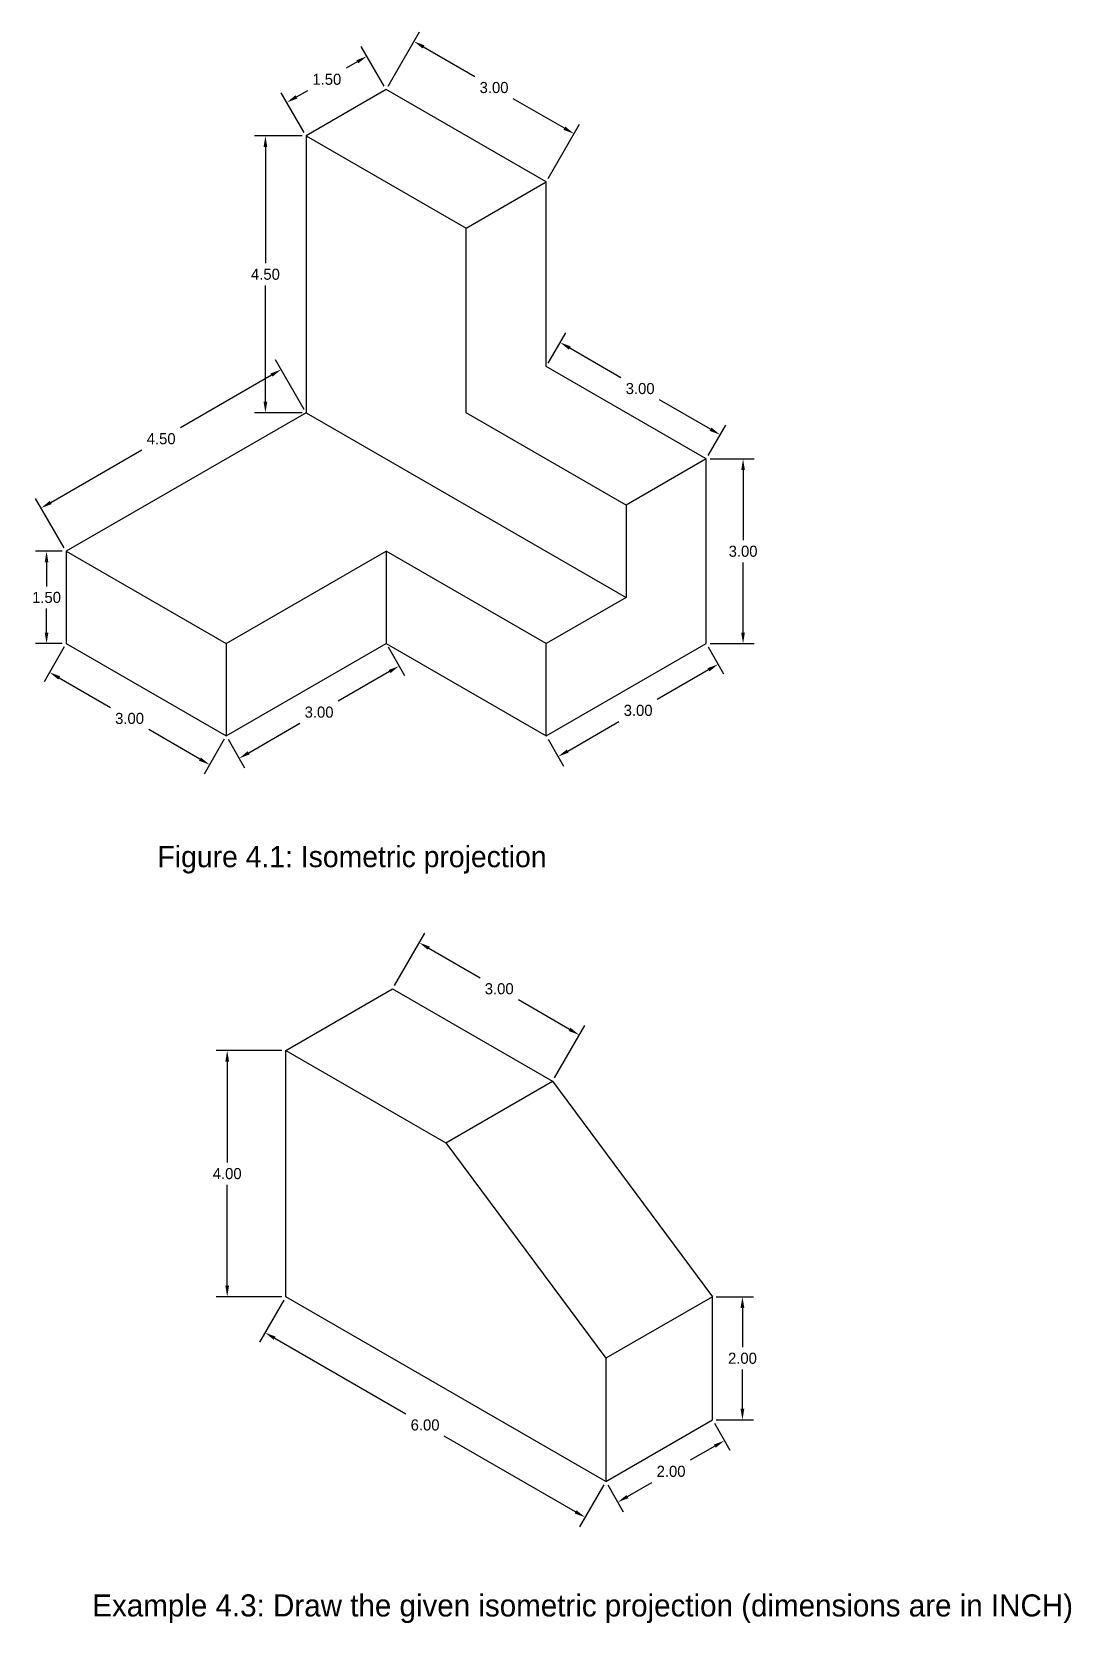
# Model space of a CAD drawing. Header units: inches. Extents: x 21.7 to 69.9, y -1.6 to 79.4.
# Drawn here: x 49.98 to 66.85, y 53.54 to 79.4 of the extents above; entities that cross this region are included whole.
import ezdxf

# ---------------------------------------------------------------- set-up
doc = ezdxf.new("R2010")
doc.units = ezdxf.units.IN
doc.header["$MEASUREMENT"] = 0
doc.dimstyles.get("Standard").update_dxf_attribs({"dimtxt": 0.18, "dimasz": 0.18, "dimexe": 0.18, "dimexo": 0.0625, "dimgap": 0.09, "dimtad": 0, "dimtih": 1, "dimtoh": 1, "dimzin": 0, "dimdsep": 46, "dimtxsty": 'Standard', "dimcen": 0.09, "dimadec": 0, "dimazin": 0, "dimtfac": 1, "dimtofl": 0, "dimtmove": 0, "dimatfit": 3, "dimfxl": 1, "dimtolj": 1, "dimtzin": 0, "dimarcsym": 0})

msp = doc.modelspace()

# ---------------------------------------------------------------- texts
at = {"attachment_point": 1}
for s, insert, char_height, width in [('Figure 4.1: Isometric projection ', (52.019, 66.169), 0.34412, 23.09929), ('Example 4.3: Draw the given isometric projection (dimensions are in INCH)', (50.961, 54.012), 0.35888, 16.20957)]:
    msp.add_mtext(s, dxfattribs=dict(at, insert=insert, char_height=char_height, width=width))

# ---------------------------------------------------------------- blocks, each defined once
blk = doc.blocks.new('*D5')
at = {"color": 0, "lineweight": -2}
for p, q in [((55.764, 78.511), (56.275, 79.396)), ((56.34, 79.15), (57.172, 78.67)), ((58.627, 77.83), (57.795, 78.31)), ((58.362, 77.011), (58.873, 77.896))]:
    blk.add_line(p, q, dxfattribs=at)
at = {"color": 0}
for points in [[(56.355, 79.176), (56.325, 79.124), (56.185, 79.24)], [(58.642, 77.856), (58.612, 77.804), (58.783, 77.74)]]:
    blk.add_solid(points, dxfattribs=at)
at = {"layer": 'Defpoints', "color": 0}
for p in [(55.732, 78.457), (58.783, 77.74), (58.33, 76.957)]:
    blk.add_point(p, dxfattribs=at)
at = {"color": 0, "insert": (57.484, 78.49), "char_height": 0.18, "attachment_point": 5}
blk.add_mtext('\\A1;3.00', dxfattribs=at)
blk = doc.blocks.new('*D6')
at = {"color": 0, "lineweight": -2}
for p, q in [((55.701, 78.511), (55.329, 79.155)), ((55.263, 78.909), (55.081, 78.804)), ((54.402, 77.761), (54.03, 78.405)), ((54.276, 78.339), (54.458, 78.444))]:
    blk.add_line(p, q, dxfattribs=at)
at = {"color": 0}
for points in [[(55.248, 78.935), (55.278, 78.883), (55.419, 78.999)], [(54.261, 78.365), (54.291, 78.313), (54.12, 78.249)]]:
    blk.add_solid(points, dxfattribs=at)
at = {"layer": 'Defpoints', "color": 0}
for p in [(55.732, 78.457), (54.12, 78.249), (54.433, 77.707)]:
    blk.add_point(p, dxfattribs=at)
at = {"color": 0, "insert": (54.769, 78.624), "char_height": 0.18, "attachment_point": 5}
blk.add_mtext('\\A1;1.50', dxfattribs=at)
blk = doc.blocks.new('*D7')
at = {"color": 0, "lineweight": -2}
for p, q in [((54.371, 77.707), (53.592, 77.707)), ((53.772, 77.527), (53.772, 75.637)), ((53.772, 73.387), (53.772, 75.277)), ((54.371, 73.207), (53.592, 73.207))]:
    blk.add_line(p, q, dxfattribs=at)
at = {"color": 0}
for points in [[(53.742, 77.527), (53.802, 77.527), (53.772, 77.707)], [(53.742, 73.387), (53.802, 73.387), (53.772, 73.207)]]:
    blk.add_solid(points, dxfattribs=at)
at = {"layer": 'Defpoints', "color": 0}
for p in [(54.433, 77.707), (53.772, 73.207), (54.433, 73.207)]:
    blk.add_point(p, dxfattribs=at)
at = {"color": 0, "insert": (53.772, 75.457), "char_height": 0.18, "attachment_point": 5}
blk.add_mtext('\\A1;4.50', dxfattribs=at)
blk = doc.blocks.new('*D8')
at = {"color": 0, "lineweight": -2}
for p, q in [((54.402, 73.261), (53.937, 74.066)), ((53.871, 73.82), (52.391, 72.965)), ((50.286, 71.75), (51.767, 72.605)), ((50.505, 71.011), (50.04, 71.816))]:
    blk.add_line(p, q, dxfattribs=at)
at = {"color": 0}
for points in [[(53.856, 73.846), (53.886, 73.794), (54.027, 73.91)], [(50.271, 71.776), (50.301, 71.724), (50.13, 71.66)]]:
    blk.add_solid(points, dxfattribs=at)
at = {"layer": 'Defpoints', "color": 0}
for p in [(54.433, 73.207), (50.13, 71.66), (50.536, 70.957)]:
    blk.add_point(p, dxfattribs=at)
at = {"color": 0, "insert": (52.079, 72.785), "char_height": 0.18, "attachment_point": 5}
blk.add_mtext('\\A1;4.50', dxfattribs=at)
blk = doc.blocks.new('*D9')
at = {"color": 0, "lineweight": -2}
for p, q in [((50.474, 70.957), (50.038, 70.957)), ((50.218, 70.777), (50.218, 70.387)), ((50.218, 69.637), (50.218, 70.027)), ((50.474, 69.457), (50.038, 69.457))]:
    blk.add_line(p, q, dxfattribs=at)
at = {"color": 0}
for points in [[(50.188, 70.777), (50.248, 70.777), (50.218, 70.957)], [(50.188, 69.637), (50.248, 69.637), (50.218, 69.457)]]:
    blk.add_solid(points, dxfattribs=at)
at = {"layer": 'Defpoints', "color": 0}
for p in [(50.536, 70.957), (50.218, 69.457), (50.536, 69.457)]:
    blk.add_point(p, dxfattribs=at)
at = {"color": 0, "insert": (50.218, 70.207), "char_height": 0.18, "attachment_point": 5}
blk.add_mtext('\\A1;1.50', dxfattribs=at)
blk = doc.blocks.new('*D10')
at = {"color": 0, "lineweight": -2}
for p, q in [((50.505, 69.403), (50.177, 68.835)), ((50.423, 68.901), (51.254, 68.421)), ((52.709, 67.581), (51.878, 68.061)), ((53.103, 67.903), (52.775, 67.335))]:
    blk.add_line(p, q, dxfattribs=at)
at = {"color": 0}
for points in [[(50.438, 68.927), (50.408, 68.875), (50.267, 68.991)], [(52.724, 67.607), (52.694, 67.555), (52.865, 67.491)]]:
    blk.add_solid(points, dxfattribs=at)
at = {"layer": 'Defpoints', "color": 0}
for p in [(50.536, 69.457), (53.134, 67.957), (52.865, 67.491)]:
    blk.add_point(p, dxfattribs=at)
at = {"color": 0, "insert": (51.566, 68.241), "char_height": 0.18, "attachment_point": 5}
blk.add_mtext('\\A1;3.00', dxfattribs=at)
blk = doc.blocks.new('*D11')
at = {"color": 0, "lineweight": -2}
for p, q in [((55.764, 69.403), (56.032, 68.937)), ((55.786, 69.003), (54.955, 68.523)), ((53.5, 67.683), (54.331, 68.163)), ((53.165, 67.903), (53.434, 67.437))]:
    blk.add_line(p, q, dxfattribs=at)
at = {"color": 0}
for points in [[(55.771, 69.029), (55.801, 68.977), (55.942, 69.093)], [(53.485, 67.709), (53.515, 67.657), (53.344, 67.593)]]:
    blk.add_solid(points, dxfattribs=at)
at = {"layer": 'Defpoints', "color": 0}
for p in [(55.732, 69.457), (55.942, 69.093), (53.134, 67.957)]:
    blk.add_point(p, dxfattribs=at)
at = {"color": 0, "insert": (54.643, 68.343), "char_height": 0.18, "attachment_point": 5}
blk.add_mtext('\\A1;3.00', dxfattribs=at)
blk = doc.blocks.new('*D12')
at = {"color": 0, "lineweight": -2}
for p, q in [((60.96, 69.403), (61.212, 68.966)), ((60.966, 69.032), (60.135, 68.552)), ((58.68, 67.712), (59.511, 68.192)), ((58.362, 67.903), (58.614, 67.466))]:
    blk.add_line(p, q, dxfattribs=at)
at = {"color": 0}
for points in [[(60.951, 69.058), (60.981, 69.006), (61.122, 69.122)], [(58.665, 67.738), (58.695, 67.686), (58.524, 67.622)]]:
    blk.add_solid(points, dxfattribs=at)
at = {"layer": 'Defpoints', "color": 0}
for p in [(60.928, 69.457), (61.122, 69.122), (58.33, 67.957)]:
    blk.add_point(p, dxfattribs=at)
at = {"color": 0, "insert": (59.823, 68.372), "char_height": 0.18, "attachment_point": 5}
blk.add_mtext('\\A1;3.00', dxfattribs=at)
blk = doc.blocks.new('*D13')
at = {"color": 0, "lineweight": -2}
for p, q in [((60.991, 72.457), (61.707, 72.457)), ((61.527, 72.277), (61.527, 71.137)), ((61.527, 69.637), (61.527, 70.777)), ((60.991, 69.457), (61.707, 69.457))]:
    blk.add_line(p, q, dxfattribs=at)
at = {"color": 0}
for points in [[(61.497, 72.277), (61.557, 72.277), (61.527, 72.457)], [(61.497, 69.637), (61.557, 69.637), (61.527, 69.457)]]:
    blk.add_solid(points, dxfattribs=at)
at = {"layer": 'Defpoints', "color": 0}
for p in [(60.928, 72.457), (60.928, 69.457), (61.527, 69.457)]:
    blk.add_point(p, dxfattribs=at)
at = {"color": 0, "insert": (61.527, 70.957), "char_height": 0.18, "attachment_point": 5}
blk.add_mtext('\\A1;3.00', dxfattribs=at)
blk = doc.blocks.new('*D14')
at = {"color": 0, "lineweight": -2}
for p, q in [((58.362, 74.011), (58.647, 74.506)), ((58.713, 74.26), (59.545, 73.78)), ((60.999, 72.94), (60.168, 73.42)), ((60.96, 72.511), (61.245, 73.006))]:
    blk.add_line(p, q, dxfattribs=at)
at = {"color": 0}
for points in [[(58.728, 74.286), (58.698, 74.234), (58.557, 74.35)], [(61.014, 72.966), (60.984, 72.914), (61.155, 72.85)]]:
    blk.add_solid(points, dxfattribs=at)
at = {"layer": 'Defpoints', "color": 0}
for p in [(58.33, 73.957), (61.155, 72.85), (60.928, 72.457)]:
    blk.add_point(p, dxfattribs=at)
at = {"color": 0, "insert": (59.856, 73.6), "char_height": 0.18, "attachment_point": 5}
blk.add_mtext('\\A1;3.00', dxfattribs=at)
blk = doc.blocks.new('*D17')
at = {"color": 0, "lineweight": -2}
for p, q in [((55.865, 63.901), (56.359, 64.756)), ((56.425, 64.51), (57.256, 64.03)), ((58.711, 63.19), (57.88, 63.67)), ((58.464, 62.401), (58.957, 63.256))]:
    blk.add_line(p, q, dxfattribs=at)
at = {"color": 0}
for points in [[(56.44, 64.536), (56.41, 64.484), (56.269, 64.6)], [(58.726, 63.216), (58.696, 63.164), (58.867, 63.1)]]:
    blk.add_solid(points, dxfattribs=at)
at = {"layer": 'Defpoints', "color": 0}
for p in [(55.834, 63.847), (58.867, 63.1), (58.432, 62.347)]:
    blk.add_point(p, dxfattribs=at)
at = {"color": 0, "insert": (57.568, 63.85), "char_height": 0.18, "attachment_point": 5}
blk.add_mtext('\\A1;3.00', dxfattribs=at)
blk = doc.blocks.new('*D18')
at = {"color": 0, "lineweight": -2}
for p, q in [((54.04, 62.847), (52.971, 62.847)), ((53.151, 62.667), (53.151, 61.027)), ((53.151, 59.027), (53.151, 60.667)), ((54.04, 58.847), (52.971, 58.847))]:
    blk.add_line(p, q, dxfattribs=at)
at = {"color": 0}
for points in [[(53.121, 62.667), (53.181, 62.667), (53.151, 62.847)], [(53.121, 59.027), (53.181, 59.027), (53.151, 58.847)]]:
    blk.add_solid(points, dxfattribs=at)
at = {"layer": 'Defpoints', "color": 0}
for p in [(54.102, 62.847), (53.151, 58.847), (54.102, 58.847)]:
    blk.add_point(p, dxfattribs=at)
at = {"color": 0, "insert": (53.151, 60.847), "char_height": 0.18, "attachment_point": 5}
blk.add_mtext('\\A1;4.00', dxfattribs=at)
blk = doc.blocks.new('*D20')
at = {"color": 0, "lineweight": -2}
for p, q in [((54.071, 58.793), (53.676, 58.108)), ((53.922, 58.174), (56.052, 56.944)), ((58.806, 55.354), (56.675, 56.584)), ((59.267, 55.793), (58.872, 55.108))]:
    blk.add_line(p, q, dxfattribs=at)
at = {"color": 0}
for points in [[(53.937, 58.2), (53.907, 58.148), (53.766, 58.264)], [(58.821, 55.38), (58.791, 55.328), (58.962, 55.264)]]:
    blk.add_solid(points, dxfattribs=at)
at = {"layer": 'Defpoints', "color": 0}
for p in [(54.102, 58.847), (59.298, 55.847), (58.962, 55.264)]:
    blk.add_point(p, dxfattribs=at)
at = {"color": 0, "insert": (56.364, 56.764), "char_height": 0.18, "attachment_point": 5}
blk.add_mtext('\\A1;6.00', dxfattribs=at)
blk = doc.blocks.new('*D21')
at = {"color": 0, "lineweight": -2}
for p, q in [((61.062, 56.793), (61.314, 56.355)), ((61.069, 56.42), (60.67, 56.19)), ((59.33, 55.793), (59.582, 55.355)), ((59.648, 55.6), (60.047, 55.83))]:
    blk.add_line(p, q, dxfattribs=at)
at = {"color": 0}
for points in [[(61.054, 56.446), (61.084, 56.395), (61.224, 56.51)], [(59.633, 55.626), (59.663, 55.575), (59.492, 55.51)]]:
    blk.add_solid(points, dxfattribs=at)
at = {"layer": 'Defpoints', "color": 0}
for p in [(61.03, 56.847), (61.224, 56.51), (59.298, 55.847)]:
    blk.add_point(p, dxfattribs=at)
at = {"color": 0, "insert": (60.358, 56.01), "char_height": 0.18, "attachment_point": 5}
blk.add_mtext('\\A1;2.00', dxfattribs=at)
blk = doc.blocks.new('*D22')
at = {"color": 0, "lineweight": -2}
for p, q in [((61.093, 58.847), (61.697, 58.847)), ((61.517, 58.667), (61.517, 58.027)), ((61.517, 57.027), (61.517, 57.667)), ((61.093, 56.847), (61.697, 56.847))]:
    blk.add_line(p, q, dxfattribs=at)
at = {"color": 0}
for points in [[(61.487, 58.667), (61.547, 58.667), (61.517, 58.847)], [(61.487, 57.027), (61.547, 57.027), (61.517, 56.847)]]:
    blk.add_solid(points, dxfattribs=at)
at = {"layer": 'Defpoints', "color": 0}
for p in [(61.03, 58.847), (61.517, 58.847), (61.03, 56.847)]:
    blk.add_point(p, dxfattribs=at)
at = {"color": 0, "insert": (61.517, 57.847), "char_height": 0.18, "attachment_point": 5}
blk.add_mtext('\\A1;2.00', dxfattribs=at)

# ---------------------------------------------------------------- dimensions: what is measured, and where the dimension line sits
for p1, p2, distance, picture, middle in [((55.732, 78.457), (58.33, 76.957), 0.904, '*D5', (57.484, 78.49)), ((55.732, 78.457), (54.433, 77.707), -0.627, '*D6', (54.769, 78.624)), ((58.33, 73.957), (60.928, 72.457), 0.454, '*D14', (59.856, 73.6)), ((54.433, 73.207), (50.536, 70.957), -0.812, '*D8', (52.079, 72.785)), ((50.536, 69.457), (53.134, 67.957), -0.538, '*D10', (51.566, 68.241)), ((53.134, 67.957), (55.732, 69.457), -0.42, '*D11', (54.643, 68.343)), ((58.33, 67.957), (60.928, 69.457), -0.387, '*D12', (59.823, 68.372)), ((55.834, 63.847), (58.432, 62.347), 0.87, '*D17', (57.568, 63.85)), ((54.102, 58.847), (59.298, 55.847), -0.673, '*D20', (56.364, 56.764)), ((59.298, 55.847), (61.03, 56.847), -0.388, '*D21', (60.358, 56.01))]:
    dim = msp.add_aligned_dim(p1=p1, p2=p2, distance=distance, dimstyle='Standard')
    dim.commit()
    dim.dimension.update_dxf_attribs({"geometry": picture, "text_midpoint": middle})
for base, p1, p2, picture, middle in [((53.772, 73.207), (54.433, 77.707), (54.433, 73.207), '*D7', (53.772, 75.457)), ((61.527, 69.457), (60.928, 72.457), (60.928, 69.457), '*D13', (61.527, 70.957)), ((50.218, 69.457), (50.536, 70.957), (50.536, 69.457), '*D9', (50.218, 70.207)), ((53.151, 58.847), (54.102, 62.847), (54.102, 58.847), '*D18', (53.151, 60.847)), ((61.517, 58.847), (61.03, 56.847), (61.03, 58.847), '*D22', (61.517, 57.847))]:
    dim = msp.add_linear_dim(base=base, p1=p1, p2=p2, angle=90, dimstyle='Standard')
    dim.commit()
    dim.dimension.update_dxf_attribs({"geometry": picture, "text_midpoint": middle})

# ---------------------------------------------------------------- linework, layer by layer
for p, q in [((55.732, 78.457), (54.433, 77.707)), ((58.33, 76.957), (55.732, 78.457)), ((54.433, 77.707), (54.433, 73.207)), ((54.433, 77.707), (57.031, 76.207)), ((57.031, 76.207), (58.33, 76.957)), ((58.33, 73.957), (58.33, 76.957)), ((57.031, 73.207), (57.031, 76.207)), ((60.928, 72.457), (58.33, 73.957)), ((54.433, 73.207), (50.536, 70.957)), ((54.433, 73.207), (59.629, 70.207)), ((59.629, 71.707), (57.031, 73.207)), ((60.928, 72.457), (59.629, 71.707)), ((60.928, 69.457), (60.928, 72.457)), ((59.629, 71.707), (59.629, 70.207)), ((50.536, 70.957), (50.536, 69.457)), ((50.536, 70.957), (53.134, 69.457)), ((53.134, 69.457), (55.732, 70.957)), ((55.732, 70.957), (55.732, 69.457)), ((58.33, 69.457), (55.732, 70.957)), ((59.629, 70.207), (58.33, 69.457)), ((50.536, 69.457), (53.134, 67.957)), ((53.134, 67.957), (55.732, 69.457)), ((53.134, 69.457), (53.134, 67.957)), ((55.732, 69.457), (58.33, 67.957)), ((58.33, 67.957), (60.928, 69.457)), ((58.33, 67.957), (58.33, 69.457)), ((54.102, 62.847), (55.834, 63.847)), ((55.834, 63.847), (58.432, 62.347)), ((54.102, 58.847), (54.102, 62.847)), ((54.102, 62.847), (56.7, 61.347)), ((56.7, 61.347), (58.432, 62.347)), ((58.432, 62.347), (61.03, 58.847)), ((56.7, 61.347), (59.298, 57.847)), ((59.298, 55.847), (54.102, 58.847)), ((61.03, 58.847), (59.298, 57.847)), ((61.03, 56.847), (61.03, 58.847)), ((59.298, 57.847), (59.298, 55.847)), ((59.298, 55.847), (61.03, 56.847))]:
    msp.add_line(p, q)

msp.set_redraw_order([(e.dxf.handle, doc.entitydb.next_handle()) for e in msp.query("TEXT MTEXT ATTDEF DIMENSION ARC_DIMENSION")])  # texts and dimensions are drawn at this point

doc.saveas('drawing.dxf')
